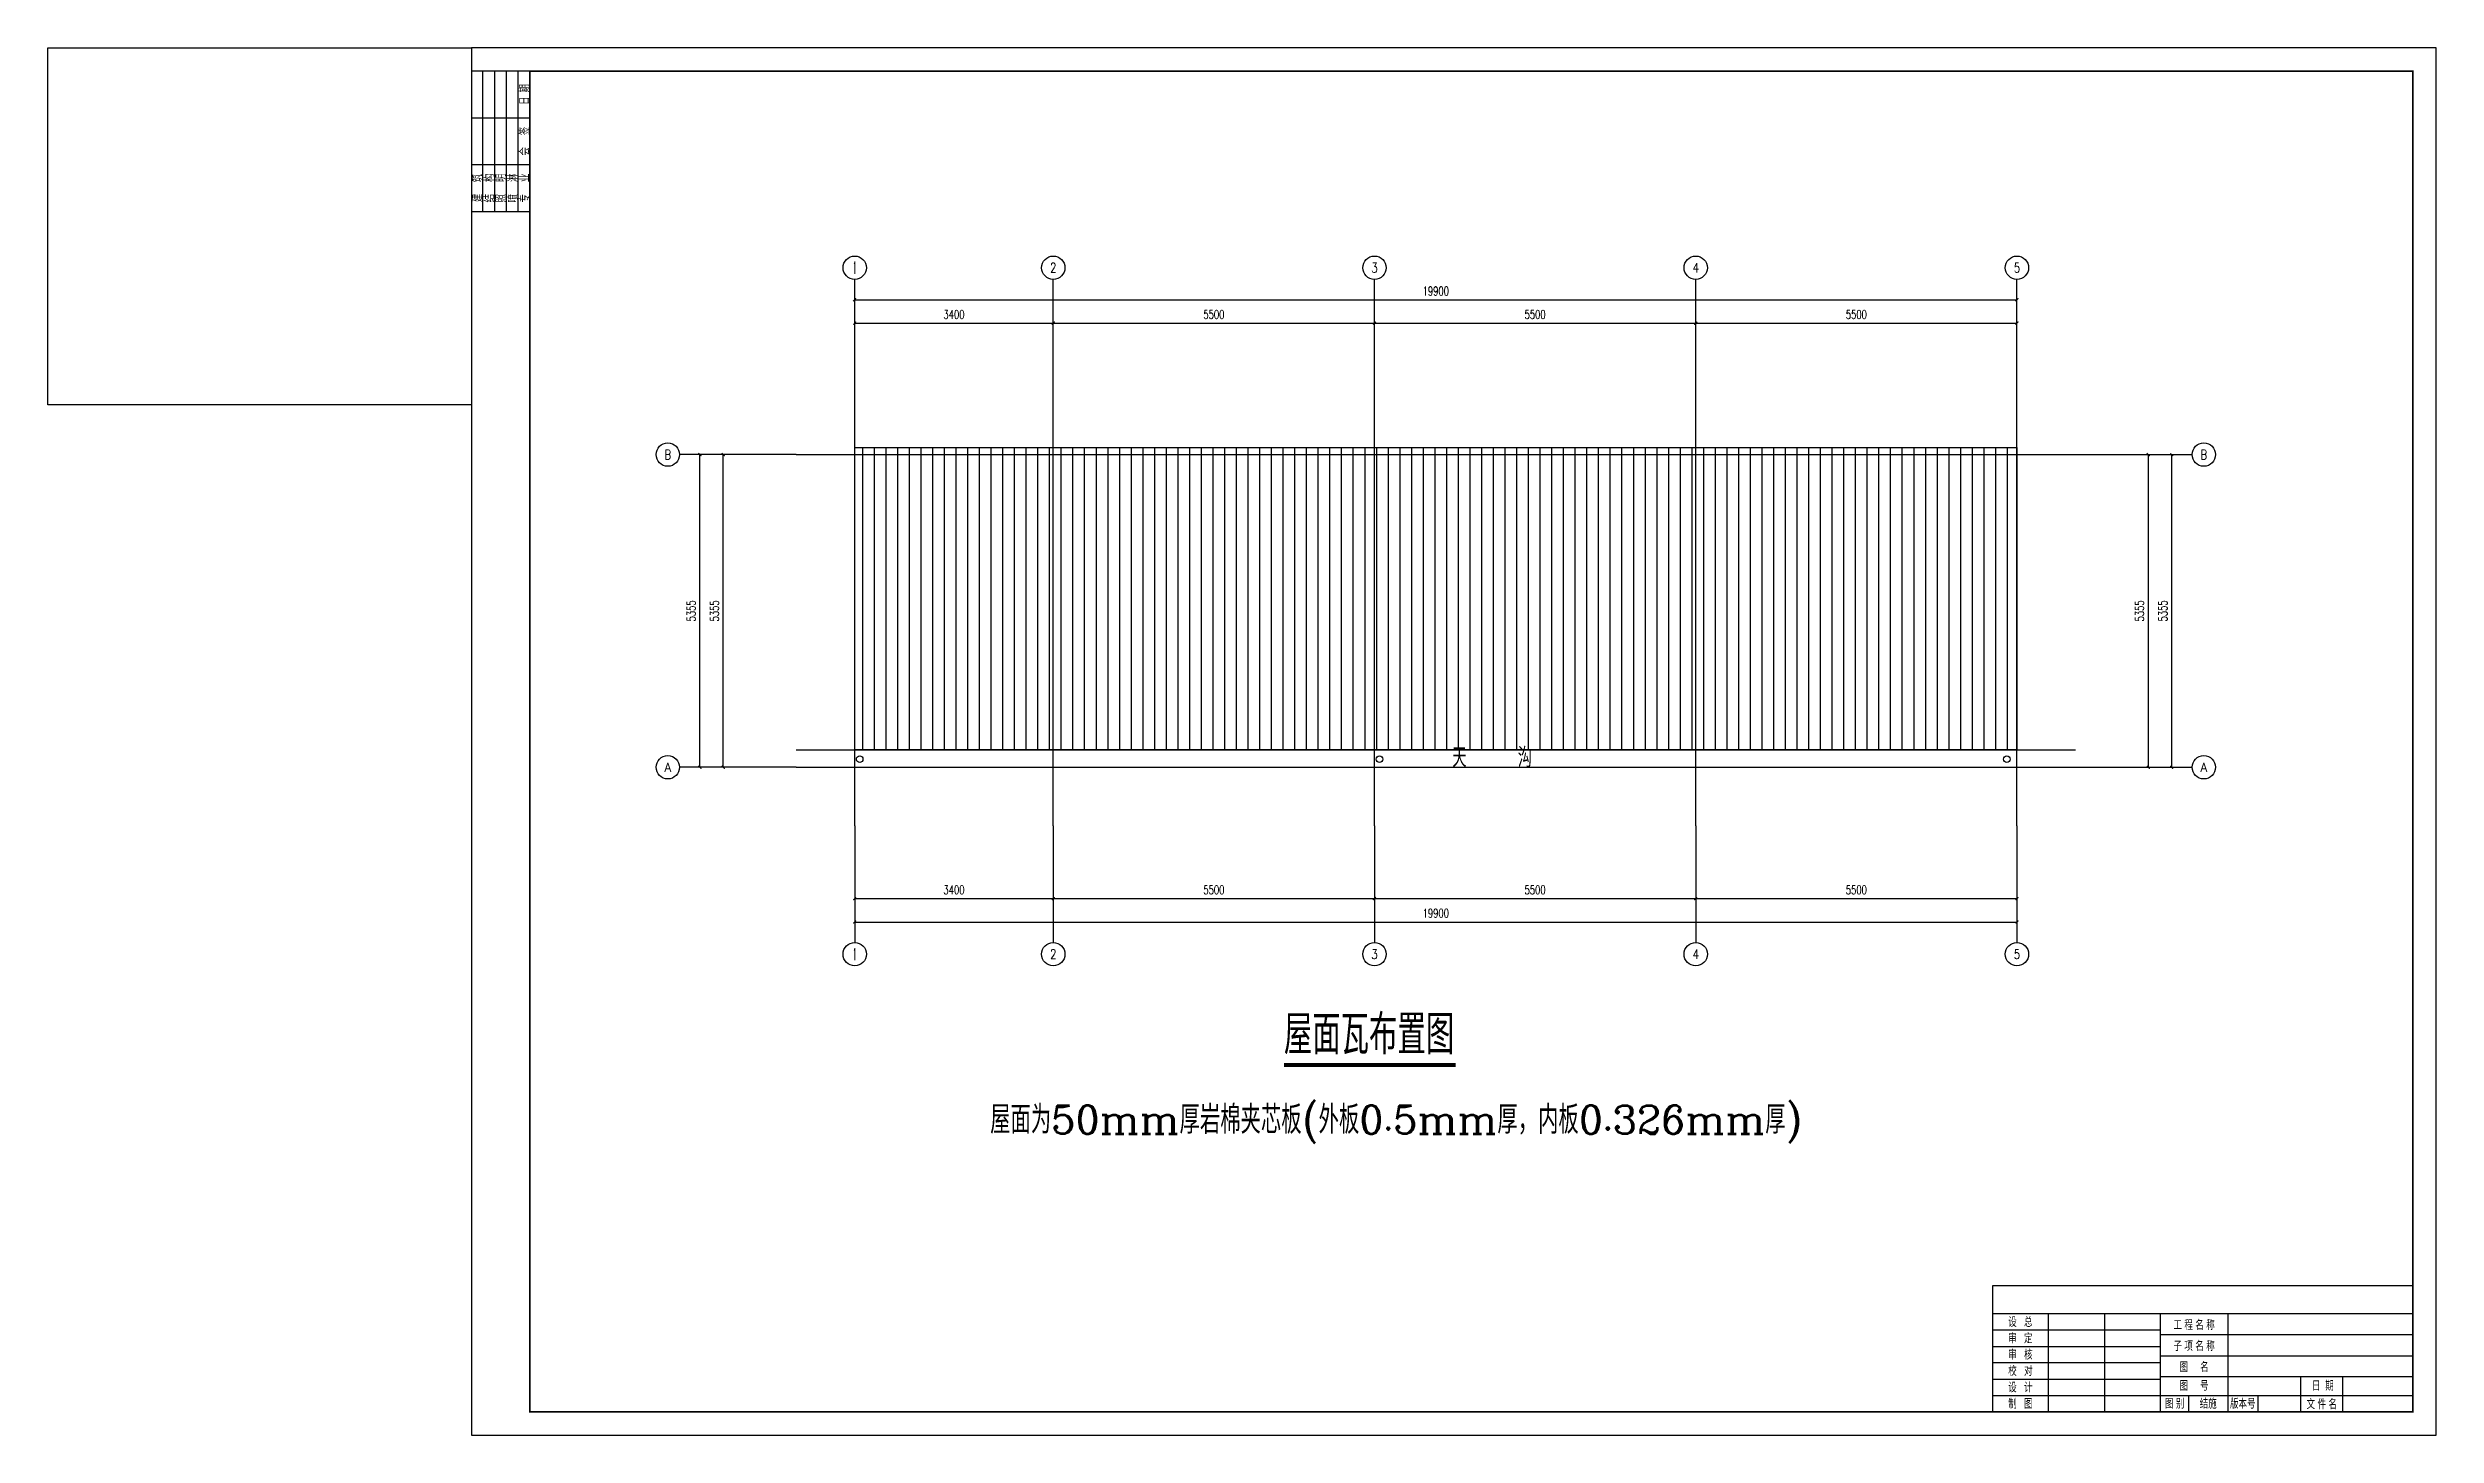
# Model space of a CAD drawing. Extents: x 1129386 to 1651949, y 463500 to 493200.
# Drawn here: x 1488370 to 1529265, y 469440 to 493200 of the extents above; entities that cross this region are included whole.
import ezdxf
from ezdxf.enums import TextEntityAlignment as Align

# ---------------------------------------------------------------- set-up
doc = ezdxf.new("R2010")
doc.units = 0
doc.header["$LTSCALE"] = 1000
doc.header["$MEASUREMENT"] = 0
for name, color, linetype in [('1', 7, 'Continuous'), ('8', 8, 'Continuous'), ('AXIS', 3, 'Continuous'), ('AXIS_TEXT', 7, 'Continuous'), ('DIM_SYMB', 3, 'Continuous'), ('DOTE', 1, 'Continuous'), ('PUB_TEXT', 7, 'Continuous')]:
    doc.layers.add(name, color=color, linetype=linetype)
doc.styles.add('_TCH_AXIS', font='COMPLEX', dxfattribs={"bigfont": 'GBCBIG'})
doc.styles.add('_TCH_LABEL', font='COMPLEX', dxfattribs={"bigfont": 'GBCBIG'})
doc.styles.add('COMPLEX', font='COMPLEX')
doc.styles.add('DIM_FONT', font='SIMPLEX', dxfattribs={"width": 0.7, "bigfont": 'GBCBIG'})
doc.styles.add('HZ', font='tssdeng.shx', dxfattribs={"width": 0.7, "bigfont": 'tssdchn.shx'})
doc.styles.get("Standard").update_dxf_attribs({"font": 'gbenor.shx', "bigfont": 'gbcbig.shx'})
doc.styles.add('XKB', font='tjtxt.shx', dxfattribs={"width": 0.7, "bigfont": 'tssdchn.shx'})
doc.dimstyles.new('DIMN50', dxfattribs={"dimscale": 0.5, "dimtxt": 300, "dimasz": 100, "dimexe": 250, "dimexo": 300, "dimgap": 150, "dimtad": 1, "dimdec": 0, "dimzin": 0, "dimdsep": 46, "dimtxsty": 'DIM_FONT', "dimblk": 'ARCHTICK', "dimcen": 0.09, "dimclrt": 7, "dimazin": 2, "dimtfac": 1, "dimtdec": 0, "dimtix": 1, "dimtmove": 2, "dimatfit": 3, "dimldrblk": 'ARCHTICK', "dimfxl": 0, "dimtolj": 1, "dimtzin": 0, "dimarcsym": 0})

msp = doc.modelspace()

# ---------------------------------------------------------------- texts
at = {"color": 4, "style": '_TCH_LABEL'}
msp.add_text('屋面为50mm厚岩棉夹芯板(外板0.5mm厚，内板0.326mm厚)', height=483.84, dxfattribs=at).set_placement((1504505.6, 474602))
at = {"layer": '1', "ltscale": 8, "style": 'HZ', "width": 0.7}
for s, height, p in [('日 期', 160, (1496525.1, 492400.9)), ('会   签', 160, (1496525.1, 491600.9)), ('建   筑', 154.88, (1495714.9, 490798.1)), ('结   构', 160, (1495925.1, 490798.1)), ('照   明', 160, (1496125.1, 490798.1)), ('喷   淋', 160, (1496325.1, 490798.1)), ('专   业', 160, (1496525.1, 490798.1))]:
    msp.add_text(s, height=height, rotation=90, dxfattribs=at).set_placement(p, align=Align.MIDDLE)
at = {"layer": '1', "style": 'XKB', "width": 0.7}
for s, p in [('设   总', (1522145, 471294.8)), ('审   定', (1522145, 471014.8)), ('工 程 名 称', (1525119.5, 471243.9)), ('审   核', (1522145, 470734.8)), ('子 项 名 称', (1525119.5, 470883.9)), ('图     名', (1525119.5, 470523.9)), ('校   对', (1522145, 470454.8)), ('设   计', (1522145, 470174.8)), ('图     号', (1525119.5, 470203.9)), ('日  期', (1527323.6, 470203.9)), ('制   图', (1522145, 469894.8)), ('图 别', (1524786.3, 469897.2)), ('结施', (1525360.8, 469897.2)), ('版本号', (1525952.5, 469896.2)), ('文 件 名', (1527305, 469887.4))]:
    msp.add_text(s, height=160, dxfattribs=at).set_placement(p, align=Align.CENTER)
at = {"layer": 'PUB_TEXT'}
for s, height, p in [('天', 337.6, (1512419, 480878.5)), ('沟', 337.6, (1513539.8, 480878.5)), ('屋面瓦布置图', 675.18, (1509534.4, 475963.6))]:
    msp.add_text(s, height=height, dxfattribs=at).set_placement(p)

# ---------------------------------------------------------------- blocks, each defined once
blk = doc.blocks.new('_ArchTick')
at = {"color": 0, "linetype": 'ByBlock', "const_width": 0.4}
blk.add_lwpolyline([(-0.5, -0.5), (0.5, 0.5)], dxfattribs=at)
blk = doc.blocks.new('*D251')
at = {"layer": 'AXIS', "color": 0, "lineweight": -2}
for p, q in [((1523236, 486234), (1524461, 486234)), ((1524336, 480879), (1524336, 486234)), ((1523236, 480879), (1524461, 480879))]:
    blk.add_line(p, q, dxfattribs=at)
at = {"layer": 'Defpoints', "color": 0}
for p in [(1523086, 486234), (1524336, 486234), (1523086, 480879)]:
    blk.add_point(p, dxfattribs=at)
at = {"layer": 'AXIS', "color": 0, "lineweight": -2, "xscale": 50, "yscale": 50, "zscale": 50}
for p, rotation in [((1524336, 486234), 90), ((1524336, 480879), 270)]:
    blk.add_blockref('_ArchTick', p, dxfattribs=dict(at, rotation=rotation))
at = {"layer": 'AXIS', "color": 7, "insert": (1524186, 483556), "char_height": 150, "attachment_point": 5, "rotation": 90, "style": 'DIM_FONT'}
blk.add_mtext('\\A1;5355', dxfattribs=at)
blk = doc.blocks.new('*D252')
at = {"layer": 'AXIS', "color": 0, "lineweight": -2}
for p, q in [((1523236, 486234), (1524861, 486234)), ((1524736, 480879), (1524736, 486234)), ((1523236, 480879), (1524861, 480879))]:
    blk.add_line(p, q, dxfattribs=at)
at = {"layer": 'Defpoints', "color": 0}
for p in [(1523086, 486234), (1524736, 486234), (1523086, 480879)]:
    blk.add_point(p, dxfattribs=at)
at = {"layer": 'AXIS', "color": 0, "lineweight": -2, "xscale": 50, "yscale": 50, "zscale": 50}
for p, rotation in [((1524736, 486234), 90), ((1524736, 480879), 270)]:
    blk.add_blockref('_ArchTick', p, dxfattribs=dict(at, rotation=rotation))
at = {"layer": 'AXIS', "color": 7, "insert": (1524586, 483556), "char_height": 150, "attachment_point": 5, "rotation": 90, "style": 'DIM_FONT'}
blk.add_mtext('\\A1;5355', dxfattribs=at)
blk = doc.blocks.new('*D253')
at = {"layer": 'AXIS', "color": 0, "lineweight": -2}
for p, q in [((1501036, 486234), (1499811, 486234)), ((1499936, 480879), (1499936, 486234)), ((1501036, 480879), (1499811, 480879))]:
    blk.add_line(p, q, dxfattribs=at)
at = {"layer": 'Defpoints', "color": 0}
for p in [(1499936, 486234), (1501186, 486234), (1501186, 480879)]:
    blk.add_point(p, dxfattribs=at)
at = {"layer": 'AXIS', "color": 0, "lineweight": -2, "xscale": 50, "yscale": 50, "zscale": 50}
for p, rotation in [((1499936, 486234), 90), ((1499936, 480879), 270)]:
    blk.add_blockref('_ArchTick', p, dxfattribs=dict(at, rotation=rotation))
at = {"layer": 'AXIS', "color": 7, "insert": (1499786, 483556), "char_height": 150, "attachment_point": 5, "rotation": 90, "style": 'DIM_FONT'}
blk.add_mtext('\\A1;5355', dxfattribs=at)
blk = doc.blocks.new('*D254')
at = {"layer": 'AXIS', "color": 0, "lineweight": -2}
for p, q in [((1501036, 486234), (1499411, 486234)), ((1499536, 480879), (1499536, 486234)), ((1501036, 480879), (1499411, 480879))]:
    blk.add_line(p, q, dxfattribs=at)
at = {"layer": 'Defpoints', "color": 0}
for p in [(1499536, 486234), (1501186, 486234), (1501186, 480879)]:
    blk.add_point(p, dxfattribs=at)
at = {"layer": 'AXIS', "color": 0, "lineweight": -2, "xscale": 50, "yscale": 50, "zscale": 50}
for p, rotation in [((1499536, 486234), 90), ((1499536, 480879), 270)]:
    blk.add_blockref('_ArchTick', p, dxfattribs=dict(at, rotation=rotation))
at = {"layer": 'AXIS', "color": 7, "insert": (1499386, 483556), "char_height": 150, "attachment_point": 5, "rotation": 90, "style": 'DIM_FONT'}
blk.add_mtext('\\A1;5355', dxfattribs=at)
blk = doc.blocks.new('*D255')
at = {"layer": 'AXIS', "color": 0, "lineweight": -2}
for p, q in [((1502186, 487384), (1502186, 488609)), ((1502186, 488484), (1505586, 488484)), ((1505586, 487384), (1505586, 488609))]:
    blk.add_line(p, q, dxfattribs=at)
at = {"layer": 'Defpoints', "color": 0}
for p in [(1505586, 488484), (1502186, 487234), (1505586, 487234)]:
    blk.add_point(p, dxfattribs=at)
at = {"layer": 'AXIS', "color": 0, "lineweight": -2, "xscale": 50, "yscale": 50, "zscale": 50, "rotation": 180}
blk.add_blockref('_ArchTick', (1502186, 488484), dxfattribs=at)
at = {"layer": 'AXIS', "color": 0, "lineweight": -2, "xscale": 50, "yscale": 50, "zscale": 50}
blk.add_blockref('_ArchTick', (1505586, 488484), dxfattribs=at)
at = {"layer": 'AXIS', "color": 7, "insert": (1503886, 488634), "char_height": 150, "attachment_point": 5, "style": 'DIM_FONT'}
blk.add_mtext('\\A1;3400', dxfattribs=at)
blk = doc.blocks.new('*D256')
at = {"layer": 'AXIS', "color": 0, "lineweight": -2}
for p, q in [((1505586, 487384), (1505586, 488609)), ((1505586, 488484), (1511086, 488484)), ((1511086, 487384), (1511086, 488609))]:
    blk.add_line(p, q, dxfattribs=at)
at = {"layer": 'Defpoints', "color": 0}
for p in [(1511086, 488484), (1505586, 487234), (1511086, 487234)]:
    blk.add_point(p, dxfattribs=at)
at = {"layer": 'AXIS', "color": 0, "lineweight": -2, "xscale": 50, "yscale": 50, "zscale": 50, "rotation": 180}
blk.add_blockref('_ArchTick', (1505586, 488484), dxfattribs=at)
at = {"layer": 'AXIS', "color": 0, "lineweight": -2, "xscale": 50, "yscale": 50, "zscale": 50}
blk.add_blockref('_ArchTick', (1511086, 488484), dxfattribs=at)
at = {"layer": 'AXIS', "color": 7, "insert": (1508336, 488634), "char_height": 150, "attachment_point": 5, "style": 'DIM_FONT'}
blk.add_mtext('\\A1;5500', dxfattribs=at)
blk = doc.blocks.new('*D257')
at = {"layer": 'AXIS', "color": 0, "lineweight": -2}
for p, q in [((1511086, 487384), (1511086, 488609)), ((1511086, 488484), (1516586, 488484)), ((1516586, 487384), (1516586, 488609))]:
    blk.add_line(p, q, dxfattribs=at)
at = {"layer": 'Defpoints', "color": 0}
for p in [(1516586, 488484), (1511086, 487234), (1516586, 487234)]:
    blk.add_point(p, dxfattribs=at)
at = {"layer": 'AXIS', "color": 0, "lineweight": -2, "xscale": 50, "yscale": 50, "zscale": 50, "rotation": 180}
blk.add_blockref('_ArchTick', (1511086, 488484), dxfattribs=at)
at = {"layer": 'AXIS', "color": 0, "lineweight": -2, "xscale": 50, "yscale": 50, "zscale": 50}
blk.add_blockref('_ArchTick', (1516586, 488484), dxfattribs=at)
at = {"layer": 'AXIS', "color": 7, "insert": (1513836, 488634), "char_height": 150, "attachment_point": 5, "style": 'DIM_FONT'}
blk.add_mtext('\\A1;5500', dxfattribs=at)
blk = doc.blocks.new('*D258')
at = {"layer": 'AXIS', "color": 0, "lineweight": -2}
for p, q in [((1516586, 487384), (1516586, 488609)), ((1516586, 488484), (1522086, 488484)), ((1522086, 487384), (1522086, 488609))]:
    blk.add_line(p, q, dxfattribs=at)
at = {"layer": 'Defpoints', "color": 0}
for p in [(1522086, 488484), (1516586, 487234), (1522086, 487234)]:
    blk.add_point(p, dxfattribs=at)
at = {"layer": 'AXIS', "color": 0, "lineweight": -2, "xscale": 50, "yscale": 50, "zscale": 50, "rotation": 180}
blk.add_blockref('_ArchTick', (1516586, 488484), dxfattribs=at)
at = {"layer": 'AXIS', "color": 0, "lineweight": -2, "xscale": 50, "yscale": 50, "zscale": 50}
blk.add_blockref('_ArchTick', (1522086, 488484), dxfattribs=at)
at = {"layer": 'AXIS', "color": 7, "insert": (1519336, 488634), "char_height": 150, "attachment_point": 5, "style": 'DIM_FONT'}
blk.add_mtext('\\A1;5500', dxfattribs=at)
blk = doc.blocks.new('*D259')
at = {"layer": 'AXIS', "color": 0, "lineweight": -2}
for p, q in [((1502186, 487384), (1502186, 489009)), ((1502186, 488884), (1522086, 488884)), ((1522086, 487384), (1522086, 489009))]:
    blk.add_line(p, q, dxfattribs=at)
at = {"layer": 'Defpoints', "color": 0}
for p in [(1522086, 488884), (1502186, 487234), (1522086, 487234)]:
    blk.add_point(p, dxfattribs=at)
at = {"layer": 'AXIS', "color": 0, "lineweight": -2, "xscale": 50, "yscale": 50, "zscale": 50, "rotation": 180}
blk.add_blockref('_ArchTick', (1502186, 488884), dxfattribs=at)
at = {"layer": 'AXIS', "color": 0, "lineweight": -2, "xscale": 50, "yscale": 50, "zscale": 50}
blk.add_blockref('_ArchTick', (1522086, 488884), dxfattribs=at)
at = {"layer": 'AXIS', "color": 7, "insert": (1512136, 489034), "char_height": 150, "attachment_point": 5, "style": 'DIM_FONT'}
blk.add_mtext('\\A1;19900', dxfattribs=at)
blk = doc.blocks.new('*D260')
at = {"layer": 'AXIS', "color": 0, "lineweight": -2}
for p, q in [((1502186, 479729), (1502186, 478504)), ((1505586, 479729), (1505586, 478504)), ((1502186, 478629), (1505586, 478629))]:
    blk.add_line(p, q, dxfattribs=at)
at = {"layer": 'Defpoints', "color": 0}
for p in [(1502186, 479879), (1505586, 479879), (1505586, 478629)]:
    blk.add_point(p, dxfattribs=at)
at = {"layer": 'AXIS', "color": 0, "lineweight": -2, "xscale": 50, "yscale": 50, "zscale": 50, "rotation": 180}
blk.add_blockref('_ArchTick', (1502186, 478629), dxfattribs=at)
at = {"layer": 'AXIS', "color": 0, "lineweight": -2, "xscale": 50, "yscale": 50, "zscale": 50}
blk.add_blockref('_ArchTick', (1505586, 478629), dxfattribs=at)
at = {"layer": 'AXIS', "color": 7, "insert": (1503886, 478779), "char_height": 150, "attachment_point": 5, "style": 'DIM_FONT'}
blk.add_mtext('\\A1;3400', dxfattribs=at)
blk = doc.blocks.new('*D261')
at = {"layer": 'AXIS', "color": 0, "lineweight": -2}
for p, q in [((1505586, 479729), (1505586, 478504)), ((1511086, 479729), (1511086, 478504)), ((1505586, 478629), (1511086, 478629))]:
    blk.add_line(p, q, dxfattribs=at)
at = {"layer": 'Defpoints', "color": 0}
for p in [(1505586, 479879), (1511086, 479879), (1511086, 478629)]:
    blk.add_point(p, dxfattribs=at)
at = {"layer": 'AXIS', "color": 0, "lineweight": -2, "xscale": 50, "yscale": 50, "zscale": 50, "rotation": 180}
blk.add_blockref('_ArchTick', (1505586, 478629), dxfattribs=at)
at = {"layer": 'AXIS', "color": 0, "lineweight": -2, "xscale": 50, "yscale": 50, "zscale": 50}
blk.add_blockref('_ArchTick', (1511086, 478629), dxfattribs=at)
at = {"layer": 'AXIS', "color": 7, "insert": (1508336, 478779), "char_height": 150, "attachment_point": 5, "style": 'DIM_FONT'}
blk.add_mtext('\\A1;5500', dxfattribs=at)
blk = doc.blocks.new('*D262')
at = {"layer": 'AXIS', "color": 0, "lineweight": -2}
for p, q in [((1511086, 479729), (1511086, 478504)), ((1516586, 479729), (1516586, 478504)), ((1511086, 478629), (1516586, 478629))]:
    blk.add_line(p, q, dxfattribs=at)
at = {"layer": 'Defpoints', "color": 0}
for p in [(1511086, 479879), (1516586, 479879), (1516586, 478629)]:
    blk.add_point(p, dxfattribs=at)
at = {"layer": 'AXIS', "color": 0, "lineweight": -2, "xscale": 50, "yscale": 50, "zscale": 50, "rotation": 180}
blk.add_blockref('_ArchTick', (1511086, 478629), dxfattribs=at)
at = {"layer": 'AXIS', "color": 0, "lineweight": -2, "xscale": 50, "yscale": 50, "zscale": 50}
blk.add_blockref('_ArchTick', (1516586, 478629), dxfattribs=at)
at = {"layer": 'AXIS', "color": 7, "insert": (1513836, 478779), "char_height": 150, "attachment_point": 5, "style": 'DIM_FONT'}
blk.add_mtext('\\A1;5500', dxfattribs=at)
blk = doc.blocks.new('*D263')
at = {"layer": 'AXIS', "color": 0, "lineweight": -2}
for p, q in [((1516586, 479729), (1516586, 478504)), ((1522086, 479729), (1522086, 478504)), ((1516586, 478629), (1522086, 478629))]:
    blk.add_line(p, q, dxfattribs=at)
at = {"layer": 'Defpoints', "color": 0}
for p in [(1516586, 479879), (1522086, 479879), (1522086, 478629)]:
    blk.add_point(p, dxfattribs=at)
at = {"layer": 'AXIS', "color": 0, "lineweight": -2, "xscale": 50, "yscale": 50, "zscale": 50, "rotation": 180}
blk.add_blockref('_ArchTick', (1516586, 478629), dxfattribs=at)
at = {"layer": 'AXIS', "color": 0, "lineweight": -2, "xscale": 50, "yscale": 50, "zscale": 50}
blk.add_blockref('_ArchTick', (1522086, 478629), dxfattribs=at)
at = {"layer": 'AXIS', "color": 7, "insert": (1519336, 478779), "char_height": 150, "attachment_point": 5, "style": 'DIM_FONT'}
blk.add_mtext('\\A1;5500', dxfattribs=at)
blk = doc.blocks.new('*D264')
at = {"layer": 'AXIS', "color": 0, "lineweight": -2}
for p, q in [((1502186, 479729), (1502186, 478104)), ((1522086, 479729), (1522086, 478104)), ((1502186, 478229), (1522086, 478229))]:
    blk.add_line(p, q, dxfattribs=at)
at = {"layer": 'Defpoints', "color": 0}
for p in [(1502186, 479879), (1522086, 479879), (1522086, 478229)]:
    blk.add_point(p, dxfattribs=at)
at = {"layer": 'AXIS', "color": 0, "lineweight": -2, "xscale": 50, "yscale": 50, "zscale": 50, "rotation": 180}
blk.add_blockref('_ArchTick', (1502186, 478229), dxfattribs=at)
at = {"layer": 'AXIS', "color": 0, "lineweight": -2, "xscale": 50, "yscale": 50, "zscale": 50}
blk.add_blockref('_ArchTick', (1522086, 478229), dxfattribs=at)
at = {"layer": 'AXIS', "color": 7, "insert": (1512136, 478379), "char_height": 150, "attachment_point": 5, "style": 'DIM_FONT'}
blk.add_mtext('\\A1;19900', dxfattribs=at)
blk = doc.blocks.new('_AXISO')
blk.add_circle((0, 0), 0.5)
at = {"layer": 'AXIS_TEXT', "style": 'COMPLEX', "width": 1.041667}
blk.add_attdef('A', text='', height=0.56, dxfattribs=at).set_placement((-0.25, -0.28), (0.25, -0.28), align=Align.FIT)

# ---------------------------------------------------------------- dimensions: what is measured, and where the dimension line sits
at = {"layer": 'AXIS'}
for p1, p2, distance, picture, middle in [((1502186.1, 487233.5), (1522086.1, 487233.5), 1650, '*D259', (1512136.1, 489033.5)), ((1502186.1, 487233.5), (1505586.1, 487233.5), 1250, '*D255', (1503886.1, 488633.5)), ((1505586.1, 487233.5), (1511086.1, 487233.5), 1250, '*D256', (1508336.1, 488633.5)), ((1511086.1, 487233.5), (1516586.1, 487233.5), 1250, '*D257', (1513836.1, 488633.5)), ((1516586.1, 487233.5), (1522086.1, 487233.5), 1250, '*D258', (1519336.1, 488633.5)), ((1501186.1, 480878.5), (1501186.1, 486233.5), 1650, '*D254', (1499386.1, 483556)), ((1501186.1, 480878.5), (1501186.1, 486233.5), 1250, '*D253', (1499786.1, 483556)), ((1523086.1, 480878.5), (1523086.1, 486233.5), -1250, '*D251', (1524186.1, 483556)), ((1523086.1, 480878.5), (1523086.1, 486233.5), -1650, '*D252', (1524586.1, 483556)), ((1502186.1, 479878.5), (1505586.1, 479878.5), -1250, '*D260', (1503886.1, 478778.5)), ((1502186.1, 479878.5), (1522086.1, 479878.5), -1650, '*D264', (1512136.1, 478378.5)), ((1505586.1, 479878.5), (1511086.1, 479878.5), -1250, '*D261', (1508336.1, 478778.5)), ((1511086.1, 479878.5), (1516586.1, 479878.5), -1250, '*D262', (1513836.1, 478778.5)), ((1516586.1, 479878.5), (1522086.1, 479878.5), -1250, '*D263', (1519336.1, 478778.5))]:
    dim = msp.add_aligned_dim(p1=p1, p2=p2, distance=distance, dimstyle='DIMN50', dxfattribs=at)
    dim.commit()
    dim.dimension.update_dxf_attribs({"geometry": picture, "text_midpoint": middle})

# ---------------------------------------------------------------- hatches: boundary and pattern name
h = msp.add_hatch()
h.set_pattern_fill('饰面砖', color=256, scale=100, style=0)
h.set_pattern_definition([(90, (1394723.5, 434523.25), (-200, 1e-14), [])])
h.paths.add_polyline_path([(1502186.1, 486353.5), (1522086.1, 486353.5), (1522086.1, 481178.5), (1502186.1, 481178.5)])

# ---------------------------------------------------------------- linework, layer by layer
msp.add_line((1495625.1, 490396.2), (1496625.1, 490396.2))
msp.add_lwpolyline([(1502186.1, 486353.5), (1522086.1, 486353.5), (1522086.1, 481178.5), (1502186.1, 481178.5)], close=True)
for centre in [(1502271.7, 481018.7), (1511171.7, 481018.7), (1521912.4, 481018.7)]:
    msp.add_circle(centre, 56.6)
at = {"layer": '1', "ltscale": 8}
for p, q in [((1496625.1, 492800), (1495625.1, 492800)), ((1495818.7, 490396.2), (1495818.7, 492800)), ((1496025.1, 490396.2), (1496025.1, 492800)), ((1496225.1, 490396.2), (1496225.1, 492800)), ((1496425.1, 490396.2), (1496425.1, 492800)), ((1495625.1, 492001.8), (1496625.1, 492001.8)), ((1495625.1, 491200), (1496625.1, 491200))]:
    msp.add_line(p, q, dxfattribs=at)
at = {"layer": '1', "color": 8}
msp.add_lwpolyline([(1488370.2, 493200), (1495625.1, 493200), (1495625.1, 487087.1), (1488370.2, 487087.1)], close=True, dxfattribs=at)
at = {"layer": '1', "ltscale": 0.5}
msp.add_lwpolyline([(1495625.1, 469440.1), (1529265, 469440.1), (1529265, 493200), (1495625.1, 493200)], close=True, dxfattribs=at)
at = {"layer": '1'}
for points in [[(1528865, 471520.1), (1521665, 471520.1)], [(1522625, 469840.1), (1522625, 471520.1)], [(1523585, 471520.1), (1523585, 469840.1)], [(1524545, 469840.1), (1524545, 471520.1)], [(1525694, 471520.1), (1525694, 469840.1)], [(1524545, 471240.1), (1521665, 471240.1)], [(1528865, 471160.1), (1524545, 471160.1)], [(1521665, 470960.1), (1524545, 470960.1)], [(1524545, 470800.1), (1528865, 470800.1)], [(1524545, 470680.1), (1521665, 470680.1)], [(1521665, 470400.1), (1524545, 470400.1)], [(1528865, 470440.1), (1524545, 470440.1)], [(1526945, 469840.1), (1526945, 470440.1)], [(1527665, 470120.1), (1527665, 470440.1)], [(1521665, 470120.1), (1528865, 470120.1)], [(1525027.5, 469840.1), (1525027.5, 470120.1)], [(1526211, 470120.1), (1526211, 469840.1)], [(1527665, 469840.1), (1527665, 470163.9)]]:
    msp.add_lwpolyline(points, dxfattribs=at)
at = {"layer": '8', "ltscale": 0.5, "const_width": 32}
msp.add_lwpolyline([(1496625.1, 469840.1), (1528865, 469840.1), (1528865, 492800), (1496625.1, 492800)], close=True, dxfattribs=at)
at = {"layer": '8'}
msp.add_lwpolyline([(1528865, 472000.1), (1521665, 472000.1), (1521665, 469840.1)], dxfattribs=at)
at = {"layer": 'AXIS'}
for p, q in [((1502186.1, 487233.5), (1502186.1, 489233.5)), ((1505586.1, 487233.5), (1505586.1, 489233.5)), ((1511086.1, 487233.5), (1511086.1, 489233.5)), ((1516586.1, 487233.5), (1516586.1, 489233.5)), ((1522086.1, 487233.5), (1522086.1, 489233.5)), ((1501186.1, 486233.5), (1499186.1, 486233.5)), ((1523086.1, 486233.5), (1525086.1, 486233.5)), ((1501186.1, 480878.5), (1499186.1, 480878.5)), ((1523086.1, 480878.5), (1525086.1, 480878.5)), ((1502186.1, 479878.5), (1502186.1, 477878.5)), ((1505586.1, 479878.5), (1505586.1, 477878.5)), ((1511086.1, 479878.5), (1511086.1, 477878.5)), ((1516586.1, 479878.5), (1516586.1, 477878.5)), ((1522086.1, 479878.5), (1522086.1, 477878.5))]:
    msp.add_line(p, q, dxfattribs=at)
at = {"layer": 'DIM_SYMB', "const_width": 70}
msp.add_lwpolyline([(1509534.4, 475778.9), (1512474.4, 475778.9)], dxfattribs=at)
at = {"layer": 'DOTE'}
for p, q in [((1502186.1, 479878.5), (1502186.1, 487233.5)), ((1505586.1, 479878.5), (1505586.1, 487233.5)), ((1511086.1, 479878.5), (1511086.1, 487233.5)), ((1516586.1, 479878.5), (1516586.1, 487233.5)), ((1522086.1, 479878.5), (1522086.1, 487233.5)), ((1502186.1, 486353.5), (1522086.1, 486353.5)), ((1501186.1, 486233.5), (1523086.1, 486233.5)), ((1501186.1, 481178.5), (1523086.1, 481178.5)), ((1501186.1, 480878.5), (1523086.1, 480878.5))]:
    msp.add_line(p, q, dxfattribs=at)

# ---------------------------------------------------------------- block references
at = {"layer": 'AXIS'}
ref = msp.add_blockref('_AXISO', (1502186.1, 489433.5), dxfattribs=dict(at, xscale=400, yscale=400, zscale=400))
ref.add_attrib('A', '1', dxfattribs={"layer": 'AXIS_TEXT', "height": 208.1, "style": '_TCH_AXIS', "width": 0.555556}).set_placement((1502161.3, 489329.5), (1502210.9, 489329.5), align=Align.FIT)
ref = msp.add_blockref('_AXISO', (1505586.1, 489433.5), dxfattribs=dict(at, xscale=400, yscale=400, zscale=400))
ref.add_attrib('A', '2', dxfattribs={"layer": 'AXIS_TEXT', "height": 164.4, "style": '_TCH_AXIS'}).set_placement((1505531.3, 489351.3), (1505640.9, 489351.3), align=Align.FIT)
ref = msp.add_blockref('_AXISO', (1511086.1, 489433.5), dxfattribs=dict(at, xscale=400, yscale=400, zscale=400))
ref.add_attrib('A', '3', dxfattribs={"layer": 'AXIS_TEXT', "height": 164.4, "style": '_TCH_AXIS'}).set_placement((1511031.3, 489351.3), (1511140.9, 489351.3), align=Align.FIT)
ref = msp.add_blockref('_AXISO', (1516586.1, 489433.5), dxfattribs=dict(at, xscale=400, yscale=400, zscale=400))
ref.add_attrib('A', '4', dxfattribs={"layer": 'AXIS_TEXT', "height": 160.2, "style": '_TCH_AXIS', "width": 0.9375}).set_placement((1516528.9, 489353.4), (1516643.3, 489353.4), align=Align.FIT)
ref = msp.add_blockref('_AXISO', (1522086.1, 489433.5), dxfattribs=dict(at, xscale=400, yscale=400, zscale=400))
ref.add_attrib('A', '5', dxfattribs={"layer": 'AXIS_TEXT', "height": 164.4, "style": '_TCH_AXIS'}).set_placement((1522031.3, 489351.3), (1522140.9, 489351.3), align=Align.FIT)
ref = msp.add_blockref('_AXISO', (1498986.1, 486233.5), dxfattribs=dict(at, xscale=400, yscale=400, zscale=400))
ref.add_attrib('A', 'B', dxfattribs={"layer": 'AXIS_TEXT', "height": 164.4, "style": '_TCH_AXIS', "width": 0.823529}).set_placement((1498931.3, 486151.3), (1499040.9, 486151.3), align=Align.FIT)
ref = msp.add_blockref('_AXISO', (1525286.1, 486233.5), dxfattribs=dict(at, xscale=400, yscale=400, zscale=400))
ref.add_attrib('A', 'B', dxfattribs={"layer": 'AXIS_TEXT', "height": 164.4, "style": '_TCH_AXIS', "width": 0.823529}).set_placement((1525231.3, 486151.3), (1525340.9, 486151.3), align=Align.FIT)
ref = msp.add_blockref('_AXISO', (1498986.1, 480878.5), dxfattribs=dict(at, xscale=400, yscale=400, zscale=400))
ref.add_attrib('A', 'A', dxfattribs={"layer": 'AXIS_TEXT', "height": 156.3, "style": '_TCH_AXIS', "width": 0.888889}).set_placement((1498926.6, 480800.4), (1499045.6, 480800.4), align=Align.FIT)
ref = msp.add_blockref('_AXISO', (1525286.1, 480878.5), dxfattribs=dict(at, xscale=400, yscale=400, zscale=400))
ref.add_attrib('A', 'A', dxfattribs={"layer": 'AXIS_TEXT', "height": 156.3, "style": '_TCH_AXIS', "width": 0.888889}).set_placement((1525226.6, 480800.4), (1525345.6, 480800.4), align=Align.FIT)
ref = msp.add_blockref('_AXISO', (1502186.1, 477678.5), dxfattribs=dict(at, xscale=400, yscale=400, zscale=400))
ref.add_attrib('A', '1', dxfattribs={"layer": 'AXIS_TEXT', "height": 208.1, "style": '_TCH_AXIS', "width": 0.555556}).set_placement((1502161.3, 477574.5), (1502210.9, 477574.5), align=Align.FIT)
ref = msp.add_blockref('_AXISO', (1505586.1, 477678.5), dxfattribs=dict(at, xscale=400, yscale=400, zscale=400))
ref.add_attrib('A', '2', dxfattribs={"layer": 'AXIS_TEXT', "height": 164.4, "style": '_TCH_AXIS'}).set_placement((1505531.3, 477596.3), (1505640.9, 477596.3), align=Align.FIT)
ref = msp.add_blockref('_AXISO', (1511086.1, 477678.5), dxfattribs=dict(at, xscale=400, yscale=400, zscale=400))
ref.add_attrib('A', '3', dxfattribs={"layer": 'AXIS_TEXT', "height": 164.4, "style": '_TCH_AXIS'}).set_placement((1511031.3, 477596.3), (1511140.9, 477596.3), align=Align.FIT)
ref = msp.add_blockref('_AXISO', (1516586.1, 477678.5), dxfattribs=dict(at, xscale=400, yscale=400, zscale=400))
ref.add_attrib('A', '4', dxfattribs={"layer": 'AXIS_TEXT', "height": 160.2, "style": '_TCH_AXIS', "width": 0.9375}).set_placement((1516528.9, 477598.4), (1516643.3, 477598.4), align=Align.FIT)
ref = msp.add_blockref('_AXISO', (1522086.1, 477678.5), dxfattribs=dict(at, xscale=400, yscale=400, zscale=400))
ref.add_attrib('A', '5', dxfattribs={"layer": 'AXIS_TEXT', "height": 164.4, "style": '_TCH_AXIS'}).set_placement((1522031.3, 477596.3), (1522140.9, 477596.3), align=Align.FIT)

msp.set_redraw_order([(e.dxf.handle, doc.entitydb.next_handle()) for e in msp.query("TEXT MTEXT ATTDEF DIMENSION ARC_DIMENSION")])  # texts and dimensions are drawn at this point

doc.saveas('drawing.dxf')
